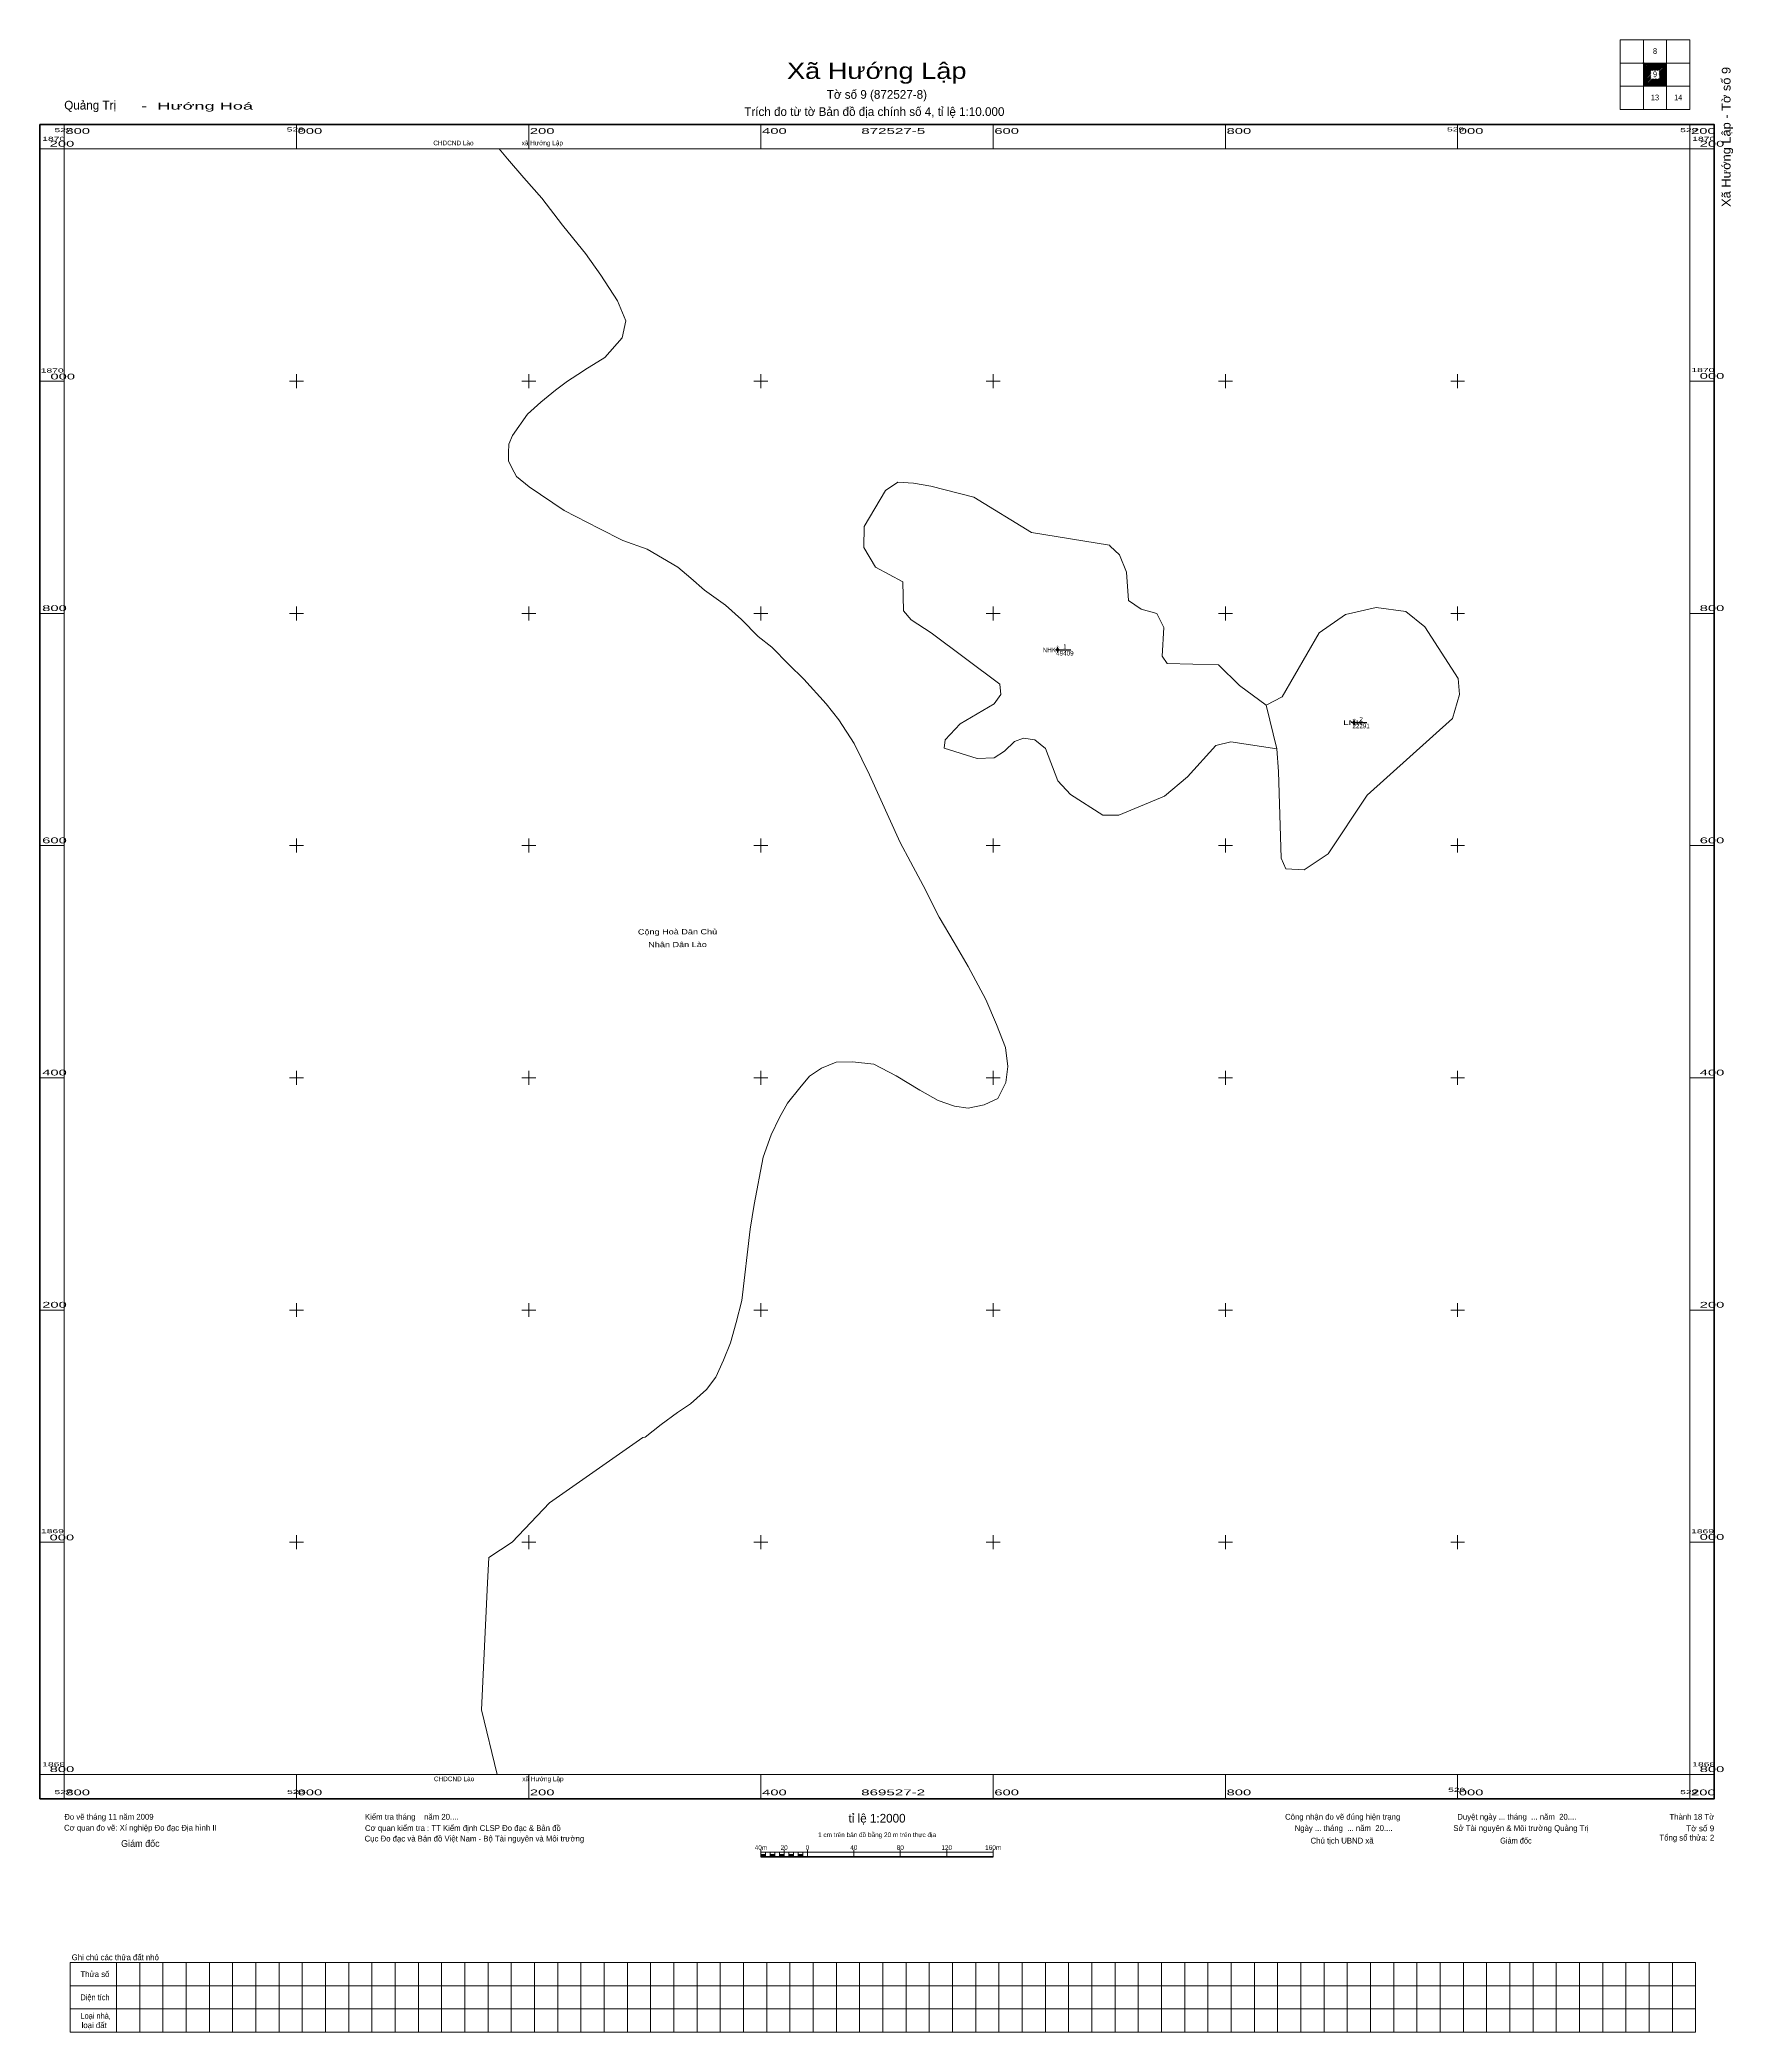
# Model space of a CAD drawing. Header units: metres. Extents: x 527779 to 529237, y 1868578 to 1870294.
import ezdxf
from ezdxf.enums import TextEntityAlignment as Align

# ---------------------------------------------------------------- set-up
doc = ezdxf.new("R2010")
doc.units = ezdxf.units.M
doc.header["$LTSCALE"] = 1.8
doc.header["$PDMODE"] = 32
doc.header["$PDSIZE"] = 0.9
for name, color, linetype, lineweight in [('10', 7, 'Continuous', 13), ('11', 7, 'Continuous', 13), ('13', 7, 'Continuous', 25), ('40', 7, 'Continuous', 13), ('63', 7, 'Continuous', 13)]:
    doc.layers.add(name, color=color, linetype=linetype, lineweight=lineweight)
for name, color, linetype in [('15', 7, 'Continuous'), ('46', 7, 'Continuous'), ('61', 7, 'Continuous')]:
    doc.layers.add(name, color=color, linetype=linetype)

msp = doc.modelspace()

# ---------------------------------------------------------------- hatches: boundary and pattern name
at = {"layer": '11'}
for points in [[(528655.79, 1869768.68, 1), (528655.19, 1869768.68, 1)], [(528910.96, 1869705.92, 1), (528910.36, 1869705.92, 1)]]:
    msp.add_hatch(color=256, dxfattribs=at).paths.add_polyline_path(points)
at = {"layer": '63'}
for points in [[(528400, 1868729), (528400, 1868731), (528404, 1868731), (528404, 1868729)], [(528408, 1868729), (528408, 1868731), (528412, 1868731), (528412, 1868729)], [(528416, 1868729), (528416, 1868731), (528420, 1868731), (528420, 1868729)], [(528424, 1868729), (528424, 1868731), (528428, 1868731), (528428, 1868729)], [(528432, 1868729), (528432, 1868731), (528436, 1868731), (528436, 1868729)]]:
    msp.add_hatch(color=256, dxfattribs=at).paths.add_polyline_path(points)

# ---------------------------------------------------------------- linework, layer by layer
at = {"layer": '10'}
msp.add_line((528844.34, 1869683.46), (528835, 1869720.94), dxfattribs=at)
for points in [[(528835, 1869720.94), (528812.23, 1869737.94), (528794.07, 1869755.61), (528749.86, 1869756.74), (528745.47, 1869763.29), (528747.01, 1869787.86), (528741.06, 1869799.84), (528727.53, 1869803.74), (528716.53, 1869811.08), (528714.69, 1869835.63), (528708.93, 1869850.41), (528700.73, 1869858.03), (528700.14, 1869858.62), (528633, 1869869.76), (528583.42, 1869900.06), (528546.26, 1869909.72), (528531.29, 1869912.13), (528517.78, 1869913.1), (528507.16, 1869905.86), (528488.82, 1869874.95), (528488.63, 1869856.77), (528498.78, 1869839.89), (528522.21, 1869827.2), (528522.89, 1869802.24), (528529.46, 1869794.36), (528546.48, 1869783.35), (528605.75, 1869739.16), (528606.57, 1869730.22), (528600.88, 1869722.08), (528571.62, 1869705), (528558.61, 1869691.17), (528557.8, 1869683.85), (528586.07, 1869674.92), (528600.76, 1869675.62), (528609.86, 1869681.22), (528618.25, 1869689.62), (528626.19, 1869692.39), (528635.74, 1869691.02), (528644.92, 1869683.51), (528655.73, 1869655.8), (528666.73, 1869643.96), (528694.36, 1869626.18), (528708.17, 1869626.18), (528747.64, 1869642.64), (528767.38, 1869659.1), (528791.72, 1869686.1), (528804.56, 1869689.39), (528844.34, 1869683.46)], [(528835, 1869720.94), (528848.74, 1869728.17), (528880.76, 1869783.18), (528903.35, 1869798.9), (528929.9, 1869805.07), (528955.28, 1869801.68), (528971.77, 1869788.56), (529000.59, 1869743.85), (529001.57, 1869730.09), (528995.68, 1869709.45), (528921.97, 1869643.33), (528888.43, 1869592.86), (528867.72, 1869579.13), (528852.11, 1869579.94), (528848.08, 1869589.09), (528845.66, 1869663.72), (528844.34, 1869683.46)]]:
    msp.add_lwpolyline(points, dxfattribs=at)
at = {"layer": '11'}
for p, q in [((528655.49, 1869771.18), (528655.49, 1869769.93)), ((528654.24, 1869768.68), (528652.99, 1869768.68)), ((528655.49, 1869767.43), (528655.49, 1869766.18)), ((528657.99, 1869768.68), (528656.74, 1869768.68)), ((528909.41, 1869705.92), (528908.16, 1869705.92)), ((528910.66, 1869708.42), (528910.66, 1869707.17)), ((528910.66, 1869704.67), (528910.66, 1869703.42)), ((528913.16, 1869705.92), (528911.91, 1869705.92))]:
    msp.add_line(p, q, dxfattribs=at)
for points in [[(528655.49, 1869769.93), (528654.24, 1869768.68), (528655.49, 1869767.43), (528656.74, 1869768.68)], [(528910.66, 1869707.17), (528909.41, 1869705.92), (528910.66, 1869704.67), (528911.91, 1869705.92)]]:
    msp.add_lwpolyline(points, close=True, dxfattribs=at)
for centre in [(528655.49, 1869768.68), (528910.66, 1869705.92)]:
    msp.add_circle(centre, 0.3, dxfattribs=at)
at = {"layer": '13'}
for p, q in [((528656.73, 1869768.6), (528666.77, 1869768.6)), ((528911.99, 1869705.94), (528921.79, 1869705.94))]:
    msp.add_line(p, q, dxfattribs=at)
at = {"layer": '40'}
for p, q in [((528159.28, 1868855.64), (528164.61, 1868965.05)), ((528172.8, 1868800), (528159.28, 1868855.64))]:
    msp.add_line(p, q, dxfattribs=at)
for points in [[(528174.56, 1870200), (528181.85, 1870191.42), (528195.68, 1870175.04), (528211.32, 1870157.57), (528229.15, 1870134.27), (528246.26, 1870113.03)], [(528246.26, 1870113.03), (528248.8, 1870109.88), (528262.25, 1870091.31), (528276.43, 1870069.1), (528283.7, 1870051.99), (528280.43, 1870037.43), (528265.51, 1870020.32), (528248.41, 1870009.76), (528246.26, 1870008.37)], [(528246.26, 1870008.37), (528233.35, 1870000), (528223.07, 1869992.25), (528210.57, 1869981.91), (528198.96, 1869971.54), (528186.18, 1869953.33), (528182.91, 1869945.69), (528182.54, 1869938.41), (528182.54, 1869931.49), (528185.45, 1869925.3), (528189.46, 1869918.02), (528200.37, 1869908.92), (528230.57, 1869888.53), (528260.76, 1869873.25), (528281.14, 1869862.69), (528301.88, 1869855.41), (528328.44, 1869839.75), (528339.72, 1869830.29), (528351.36, 1869820.09), (528369.55, 1869806.99), (528383.38, 1869794.61), (528397.47, 1869780.22), (528409.44, 1869770.83), (528424.13, 1869756.03), (528436.87, 1869743.29), (528456.15, 1869722.17), (528467.05, 1869708.33), (528480.15, 1869687.94), (528493.61, 1869661), (528519.79, 1869602.76), (528528.89, 1869586.01), (528539.81, 1869565.62), (528553.62, 1869538.32), (528566.36, 1869516.47), (528578.37, 1869495.73), (528593.64, 1869467.33), (528602.74, 1869445.85), (528610.74, 1869426.19), (528612.56, 1869409.81), (528610.82, 1869396), (528603.89, 1869382.3), (528592.1, 1869376.62), (528578.36, 1869373.76), (528566.71, 1869375.58), (528552.52, 1869380.31), (528536.88, 1869389.41), (528516.57, 1869401.64), (528497.24, 1869411.61), (528478.73, 1869413.61), (528464.86, 1869413.32), (528452.09, 1869408.34), (528441.9, 1869401.43), (528433.53, 1869391.23), (528422.98, 1869378.13), (528416.07, 1869365.75), (528408.79, 1869350.82), (528401.87, 1869331.52), (528394.23, 1869290.75), (528390.79, 1869269.54), (528383.68, 1869208.11), (528378.59, 1869189.17), (528373.86, 1869171.7), (528367.67, 1869156.77), (528361.12, 1869142.21), (528353.12, 1869131.65), (528339.29, 1869119.27), (528328.01, 1869111.63), (528314.2, 1869101.24), (528300.35, 1869090.35)], [(528300.35, 1869090.35), (528298.22, 1869090.06), (528217.82, 1869033.96), (528185.86, 1869000)], [(528164.61, 1868965.05), (528165.67, 1868986.87), (528185.86, 1869000)]]:
    msp.add_lwpolyline(points, dxfattribs=at)
at = {"layer": '63'}
for p, q in [((529160, 1870234), (529160, 1870294)), ((529180, 1870234), (529180, 1870294)), ((529140, 1870274), (529200, 1870274)), ((529160, 1870272.58), (529161.42, 1870274)), ((529160, 1870271.18), (529162.82, 1870274)), ((529160, 1870269.76), (529164.24, 1870274)), ((529160, 1870268.34), (529165.66, 1870274)), ((529160, 1870266.92), (529167.08, 1870274)), ((529160, 1870265.52), (529168.48, 1870274)), ((529160, 1870264.1), (529169.9, 1870274)), ((529160, 1870262.68), (529171.32, 1870274)), ((529160, 1870261.28), (529172.72, 1870274)), ((529167.64, 1870267.5), (529174.14, 1870274)), ((529169.06, 1870267.5), (529175.56, 1870274)), ((529170.48, 1870267.5), (529176.98, 1870274)), ((529171.88, 1870267.5), (529178.38, 1870274)), ((529173.3, 1870267.5), (529179.8, 1870274)), ((529173.5, 1870266.28), (529180, 1870272.78)), ((529173.65, 1870265.03), (529180, 1870271.38)), ((529173.69, 1870263.65), (529180, 1870269.96)), ((529173.8, 1870262.34), (529180, 1870268.54)), ((529140, 1870254), (529200, 1870254)), ((529160, 1870259.86), (529166.5, 1870266.36)), ((529160, 1870258.44), (529166.45, 1870264.89)), ((529160, 1870257.04), (529166.25, 1870263.28)), ((529160, 1870255.62), (529166.43, 1870262.05)), ((529160, 1870254.2), (529166.5, 1870260.7)), ((529161.22, 1870254), (529167.72, 1870260.5)), ((529162.62, 1870254), (529169.12, 1870260.5)), ((529164.04, 1870254), (529170.54, 1870260.5)), ((529165.46, 1870254), (529171.96, 1870260.5)), ((529166.88, 1870254), (529173.36, 1870260.5)), ((529168.28, 1870254), (529180, 1870265.72)), ((529169.7, 1870254), (529180, 1870264.3)), ((529171.12, 1870254), (529180, 1870262.88)), ((529172.52, 1870254), (529180, 1870261.48)), ((529173.5, 1870260.64), (529180, 1870267.12)), ((529173.94, 1870254), (529180, 1870260.06)), ((529175.36, 1870254), (529180, 1870258.64)), ((529176.76, 1870254), (529180, 1870257.24)), ((529178.18, 1870254), (529180, 1870255.82)), ((529179.6, 1870254), (529180, 1870254.4)), ((527800, 1870200), (527800, 1870221)), ((528000, 1870200), (528000, 1870221)), ((528200, 1870200), (528200, 1870221)), ((528400, 1870200), (528400, 1870221)), ((528600, 1870200), (528600, 1870221)), ((528800, 1870200), (528800, 1870221)), ((529000, 1870200), (529000, 1870221)), ((529200, 1870200), (529200, 1870221)), ((527800, 1870200), (527779, 1870200)), ((529200, 1870200), (529221, 1870200)), ((527800, 1870000), (527779, 1870000)), ((527994, 1870000), (528006, 1870000)), ((528000, 1869994), (528000, 1870006)), ((528194, 1870000), (528206, 1870000)), ((528200, 1869994), (528200, 1870006)), ((528394, 1870000), (528406, 1870000)), ((528400, 1869994), (528400, 1870006)), ((528594, 1870000), (528606, 1870000)), ((528600, 1869994), (528600, 1870006)), ((528794, 1870000), (528806, 1870000)), ((528800, 1869994), (528800, 1870006)), ((528994, 1870000), (529006, 1870000)), ((529000, 1869994), (529000, 1870006)), ((529200, 1870000), (529221, 1870000)), ((528000, 1869794), (528000, 1869806)), ((528200, 1869794), (528200, 1869806)), ((528400, 1869794), (528400, 1869806)), ((528600, 1869794), (528600, 1869806)), ((528800, 1869794), (528800, 1869806)), ((529000, 1869794), (529000, 1869806)), ((527800, 1869800), (527779, 1869800)), ((527994, 1869800), (528006, 1869800)), ((528194, 1869800), (528206, 1869800)), ((528394, 1869800), (528406, 1869800)), ((528594, 1869800), (528606, 1869800)), ((528794, 1869800), (528806, 1869800)), ((528994, 1869800), (529006, 1869800)), ((529200, 1869800), (529221, 1869800)), ((527800, 1869600), (527779, 1869600)), ((527994, 1869600), (528006, 1869600)), ((528000, 1869594), (528000, 1869606)), ((528194, 1869600), (528206, 1869600)), ((528200, 1869594), (528200, 1869606)), ((528394, 1869600), (528406, 1869600)), ((528400, 1869594), (528400, 1869606)), ((528594, 1869600), (528606, 1869600)), ((528600, 1869594), (528600, 1869606)), ((528794, 1869600), (528806, 1869600)), ((528800, 1869594), (528800, 1869606)), ((528994, 1869600), (529006, 1869600)), ((529000, 1869594), (529000, 1869606)), ((529200, 1869600), (529221, 1869600)), ((527800, 1869400), (527779, 1869400)), ((527994, 1869400), (528006, 1869400)), ((528000, 1869394), (528000, 1869406)), ((528194, 1869400), (528206, 1869400)), ((528200, 1869394), (528200, 1869406)), ((528394, 1869400), (528406, 1869400)), ((528400, 1869394), (528400, 1869406)), ((528594, 1869400), (528606, 1869400)), ((528600, 1869394), (528600, 1869406)), ((528794, 1869400), (528806, 1869400)), ((528800, 1869394), (528800, 1869406)), ((528994, 1869400), (529006, 1869400)), ((529000, 1869394), (529000, 1869406)), ((529200, 1869400), (529221, 1869400)), ((528000, 1869194), (528000, 1869206)), ((528200, 1869194), (528200, 1869206)), ((528400, 1869194), (528400, 1869206)), ((528600, 1869194), (528600, 1869206)), ((528800, 1869194), (528800, 1869206)), ((529000, 1869194), (529000, 1869206)), ((527800, 1869200), (527779, 1869200)), ((527994, 1869200), (528006, 1869200)), ((528194, 1869200), (528206, 1869200)), ((528394, 1869200), (528406, 1869200)), ((528594, 1869200), (528606, 1869200)), ((528794, 1869200), (528806, 1869200)), ((528994, 1869200), (529006, 1869200)), ((529200, 1869200), (529221, 1869200)), ((527800, 1869000), (527779, 1869000)), ((527994, 1869000), (528006, 1869000)), ((528000, 1868994), (528000, 1869006)), ((528194, 1869000), (528206, 1869000)), ((528200, 1868994), (528200, 1869006)), ((528394, 1869000), (528406, 1869000)), ((528400, 1868994), (528400, 1869006)), ((528594, 1869000), (528606, 1869000)), ((528600, 1868994), (528600, 1869006)), ((528794, 1869000), (528806, 1869000)), ((528800, 1868994), (528800, 1869006)), ((528994, 1869000), (529006, 1869000)), ((528994, 1869000), (529006, 1869000)), ((528994, 1869000), (529006, 1869000)), ((529000, 1868994), (529000, 1869006)), ((529200, 1869000), (529221, 1869000)), ((527800, 1868800), (527779, 1868800)), ((527800, 1868800), (527800, 1868779)), ((528000, 1868800), (528000, 1868779)), ((528200, 1868800), (528200, 1868779)), ((528400, 1868800), (528400, 1868779)), ((528600, 1868800), (528600, 1868779)), ((528800, 1868800), (528800, 1868779)), ((529000, 1868800), (529000, 1868779)), ((529200, 1868800), (529200, 1868779)), ((529200, 1868800), (529221, 1868800)), ((528400, 1868729), (528400, 1868735)), ((528400, 1868733), (528600, 1868733)), ((528404, 1868729), (528404, 1868733)), ((528408, 1868729), (528408, 1868733)), ((528412, 1868729), (528412, 1868733)), ((528416, 1868729), (528416, 1868733)), ((528420, 1868729), (528420, 1868735)), ((528420, 1868729), (528420, 1868733)), ((528424, 1868729), (528424, 1868733)), ((528428, 1868729), (528428, 1868733)), ((528432, 1868729), (528432, 1868733)), ((528436, 1868729), (528436, 1868733)), ((528440, 1868729), (528440, 1868735)), ((528480, 1868729), (528480, 1868735)), ((528520, 1868729), (528520, 1868735)), ((528560, 1868729), (528560, 1868735)), ((528600, 1868729), (528600, 1868735)), ((527844.98, 1868638), (527844.98, 1868578)), ((527864.98, 1868638), (527864.98, 1868578)), ((527884.98, 1868638), (527884.98, 1868578)), ((527904.98, 1868638), (527904.98, 1868578)), ((527924.98, 1868638), (527924.98, 1868578)), ((527944.98, 1868638), (527944.98, 1868578)), ((527964.98, 1868638), (527964.98, 1868578)), ((527984.98, 1868638), (527984.98, 1868578)), ((528004.98, 1868638), (528004.98, 1868578)), ((528024.98, 1868638), (528024.98, 1868578)), ((528044.98, 1868638), (528044.98, 1868578)), ((528064.98, 1868638), (528064.98, 1868578)), ((528084.98, 1868638), (528084.98, 1868578)), ((528104.98, 1868638), (528104.98, 1868578)), ((528124.98, 1868638), (528124.98, 1868578)), ((528144.98, 1868638), (528144.98, 1868578)), ((528164.98, 1868638), (528164.98, 1868578)), ((528184.98, 1868638), (528184.98, 1868578)), ((528204.98, 1868638), (528204.98, 1868578)), ((528224.98, 1868638), (528224.98, 1868578)), ((528244.98, 1868638), (528244.98, 1868578)), ((528264.98, 1868638), (528264.98, 1868578)), ((528284.98, 1868638), (528284.98, 1868578)), ((528304.98, 1868638), (528304.98, 1868578)), ((528324.98, 1868638), (528324.98, 1868578)), ((528344.98, 1868638), (528344.98, 1868578)), ((528364.98, 1868638), (528364.98, 1868578)), ((528384.98, 1868638), (528384.98, 1868578)), ((528404.98, 1868638), (528404.98, 1868578)), ((528424.98, 1868638), (528424.98, 1868578)), ((528444.98, 1868638), (528444.98, 1868578)), ((528464.98, 1868638), (528464.98, 1868578)), ((528484.98, 1868638), (528484.98, 1868578)), ((528504.98, 1868638), (528504.98, 1868578)), ((528524.98, 1868638), (528524.98, 1868578)), ((528544.98, 1868638), (528544.98, 1868578)), ((528564.98, 1868638), (528564.98, 1868578)), ((528584.98, 1868638), (528584.98, 1868578)), ((528604.98, 1868638), (528604.98, 1868578)), ((528624.98, 1868638), (528624.98, 1868578)), ((528644.98, 1868638), (528644.98, 1868578)), ((528664.98, 1868638), (528664.98, 1868578)), ((528684.98, 1868638), (528684.98, 1868578)), ((528704.98, 1868638), (528704.98, 1868578)), ((528724.98, 1868638), (528724.98, 1868578)), ((528744.98, 1868638), (528744.98, 1868578)), ((528764.98, 1868638), (528764.98, 1868578)), ((528784.98, 1868638), (528784.98, 1868578)), ((528804.98, 1868638), (528804.98, 1868578)), ((528824.98, 1868638), (528824.98, 1868578)), ((528844.98, 1868638), (528844.98, 1868578)), ((528864.98, 1868638), (528864.98, 1868578)), ((528884.98, 1868638), (528884.98, 1868578)), ((528904.98, 1868638), (528904.98, 1868578)), ((528924.98, 1868638), (528924.98, 1868578)), ((528944.98, 1868638), (528944.98, 1868578)), ((528964.98, 1868638), (528964.98, 1868578)), ((528984.98, 1868638), (528984.98, 1868578)), ((529004.98, 1868638), (529004.98, 1868578)), ((529024.98, 1868638), (529024.98, 1868578)), ((529044.98, 1868638), (529044.98, 1868578)), ((529064.98, 1868638), (529064.98, 1868578)), ((529084.98, 1868638), (529084.98, 1868578)), ((529104.98, 1868638), (529104.98, 1868578)), ((529124.98, 1868638), (529124.98, 1868578)), ((529144.98, 1868638), (529144.98, 1868578)), ((529164.98, 1868638), (529164.98, 1868578)), ((529184.98, 1868638), (529184.98, 1868578)), ((527804.98, 1868618), (529204.98, 1868618)), ((527804.98, 1868598), (529204.98, 1868598))]:
    msp.add_line(p, q, dxfattribs=at)
at = {"layer": '63', "lineweight": 53}
msp.add_line((528400, 1868729), (528600, 1868729), dxfattribs=at)
at = {"layer": '63'}
for points in [[(529140, 1870234), (529200, 1870234), (529200, 1870294), (529140, 1870294)], [(527800, 1870200), (529200, 1870200), (529200, 1868800), (527800, 1868800)], [(528400, 1868729), (528400, 1868731), (528404, 1868731), (528404, 1868729)], [(528408, 1868729), (528408, 1868731), (528412, 1868731), (528412, 1868729)], [(528416, 1868729), (528416, 1868731), (528420, 1868731), (528420, 1868729)], [(528424, 1868729), (528424, 1868731), (528428, 1868731), (528428, 1868729)], [(528432, 1868729), (528432, 1868731), (528436, 1868731), (528436, 1868729)], [(527804.98, 1868638), (529204.98, 1868638), (529204.98, 1868578), (527804.98, 1868578)]]:
    msp.add_lwpolyline(points, close=True, dxfattribs=at)
at = {"layer": '63', "lineweight": 106}
msp.add_lwpolyline([(527779, 1870221), (529221, 1870221), (529221, 1868779), (527779, 1868779)], close=True, dxfattribs=at)
at = {"layer": '63'}
msp.add_point((529160, 1870274), dxfattribs=at)

# ---------------------------------------------------------------- texts
at = {"layer": '13'}
for s, width, p in [('1', 0.7, (528661.74, 1869769.48)), ('49409', 0.85, (528661.75, 1869763.7)), ('22291', 0.8, (528916.89, 1869701.05)), ('2', 0.85, (528916.89, 1869706.83))]:
    msp.add_text(s, height=4, dxfattribs=dict(at, width=width)).set_placement(p, align=Align.CENTER)
for s, width, p in [('NHK ', 0.8, (528655.47, 1869766.59)), ('LNK ', 1.6, (528920.42, 1869703.94))]:
    msp.add_text(s, height=4, dxfattribs=dict(at, width=width)).set_placement(p, align=Align.RIGHT)
at = {"layer": '15'}
for p in [(528655.49, 1869770.88), (528910.66, 1869708.12)]:
    msp.add_text('Thôn Ta Păng', height=0.4, dxfattribs=at).set_placement(p, align=Align.CENTER)
for s, width, p in [('UBND xã', 1.05, (528655.49, 1869771.36)), ('NHK', 1.15, (528655.49, 1869771.84)), ('1', 0.75, (528655.49, 1869772.32)), ('UBND xã', 1.05, (528910.67, 1869708.6)), ('LNK', 1.15, (528910.66, 1869709.08)), ('2', 0.8, (528910.66, 1869709.56))]:
    msp.add_text(s, height=0.4, dxfattribs=dict(at, width=width)).set_placement(p, align=Align.CENTER)
at = {"layer": '46'}
for p in [(528173.68, 1870203.17), (528174.22, 1868794.15)]:
    msp.add_text('CHDCND Lào                           xã Hướng Lập', height=4, dxfattribs=at).set_placement(p, align=Align.CENTER)
at = {"layer": '61', "width": 1.3}
for s, p in [('Cộng Hoà Dân Chủ', (528328.17, 1869523.51)), ('Nhân Dân Lào', (528328.2, 1869512.52))]:
    msp.add_text(s, height=4.5, rotation=0.157, dxfattribs=at).set_placement(p, align=Align.CENTER)
at = {"layer": '63'}
for s, height, width, p in [('8', 5, 0.9, (529169.98, 1870281.86)), ('Xã Hướng Lập', 14, 1.25, (528499.74, 1870260.35)), ('9', 5, 0.9, (529169.98, 1870261.86)), ('13', 5, 0.95, (529169.98, 1870241.86)), ('14', 5, 0.95, (529189.98, 1870241.86)), ('872527-5', 5, 1.95, (528513.95, 1870213)), ('869527-2', 5, 1.95, (528513.85, 1868782)), ('40m', 4, 0.95, (528400, 1868735)), ('20', 4, 0.95, (528420, 1868735)), ('0', 4, 0.9, (528440, 1868735)), ('40', 4, 0.95, (528480, 1868735)), ('80', 4, 0.95, (528520, 1868735)), ('120', 4, 0.95, (528559.99, 1868735)), ('160m', 4, 0.95, (528600.01, 1868735))]:
    msp.add_text(s, height=height, dxfattribs=dict(at, width=width)).set_placement(p, align=Align.CENTER)
at = {"layer": '63', "width": 1.1}
msp.add_text('Xã Hướng Lập - Tờ số 9 ', height=7.5, rotation=90, dxfattribs=at).set_placement((529235, 1870273.76), align=Align.RIGHT)
at = {"layer": '63'}
for s, height, p in [('Tờ số 9 (872527-8)', 7.5, (528499.86, 1870243.23)), ('Trích đo từ tờ Bản đồ địa chính số 4, tỉ lệ 1:10.000', 7.5, (528497.67, 1870228.45)), ('tỉ lệ 1:2000', 7.5, (528500.01, 1868758.5)), ('Công nhận đo vẽ đúng hiện trạng', 5, (528901, 1868761)), ('Duyệt ngày ... tháng  ... năm  20....', 5, (529050.99, 1868761)), ('1 cm trên bản đồ bằng 20 m trên thực địa', 4, (528499.99, 1868746))]:
    msp.add_text(s, height=height, dxfattribs=at).set_placement(p, align=Align.CENTER)
for s, height, p in [('Quảng Trị', 7.5, (527800, 1870234)), ('Đo vẽ tháng 11 năm 2009', 5, (527800, 1868761)), ('Kiểm tra tháng    năm 20....', 5, (528059, 1868761)), ('Cơ quan đo vẽ: Xí nghiệp Đo đạc Địa hình II', 5, (527799.83, 1868751.55)), (' Giám đốc', 5.8, (527846.81, 1868737.59)), ('Cục Đo đạc và Bản đồ Việt Nam - Bộ Tài nguyên và Môi trường', 5, (528058.72, 1868742.22)), ('Cơ quan kiểm tra : TT Kiểm định CLSP Đo đạc & Bản đồ', 5, (528059, 1868751.29)), ('Ngày ... tháng  ... năm  20....', 5, (528859.61, 1868751.26)), ('Chủ tịch UBND xã', 5, (528873.35, 1868740.46)), ('Sở Tài nguyên & Môi trường Quảng Trị', 5, (528996.29, 1868751.26)), ('Ghi chú các thửa đất nhỏ', 5, (527806.43, 1868639.95)), ('Thửa số', 5, (527813.98, 1868625.5)), ('loại đất', 5, (527814.98, 1868581.5))]:
    msp.add_text(s, height=height, dxfattribs=at).set_placement(p)
for s, height, width, p in [('  -  Hướng Hoá', 6, 1.95, (527857.53, 1870234)), ('800', 5, 1.9, (527801, 1870213)), ('000', 5, 1.9, (528001, 1870213)), ('200', 5, 1.9, (528201, 1870213)), ('400', 5, 1.9, (528401, 1870213)), ('600', 5, 1.9, (528601, 1870213)), ('800', 5, 1.9, (528801, 1870213)), ('000', 5, 1.9, (529001, 1870213)), ('200', 5, 1.9, (529201, 1870213)), ('1870', 3.5, 1.9, (527781, 1870207)), ('1870', 3.5, 1.9, (529202, 1870207)), ('1870', 3.5, 1.9, (527779.75, 1870007.47)), ('1870', 3.5, 1.9, (529201.28, 1870007.87)), ('000', 5, 1.9, (527788.1, 1870001.5)), ('800', 5, 1.9, (527781, 1869802)), ('600', 5, 1.9, (527781, 1869602)), ('400', 5, 1.9, (527781, 1869402)), ('200', 5, 1.9, (527781, 1869202)), ('1869', 3.5, 1.9, (527779.96, 1869007.78)), ('000', 5, 1.9, (527787.35, 1869001.58)), ('1869', 3.5, 1.9, (529201.01, 1869007.72)), ('1868', 3.5, 1.9, (527781, 1868807)), ('1868', 3.5, 1.9, (529202, 1868807)), ('800', 5, 1.9, (527801, 1868782)), ('000', 5, 1.9, (528001, 1868782)), ('200', 5, 1.9, (528201, 1868782)), ('400', 5, 1.9, (528401, 1868782)), ('600', 5, 1.9, (528601, 1868782)), ('800', 5, 1.9, (528801, 1868782)), ('000', 5, 1.9, (529001, 1868782)), ('200', 5, 1.9, (529201, 1868782)), ('Giám đốc ', 5, 0.95, (529036.62, 1868740.46)), ('Diện tích', 5, 0.95, (527813.98, 1868605.5)), ('Loại nhà,', 5, 0.95, (527813.98, 1868589.5))]:
    msp.add_text(s, height=height, dxfattribs=dict(at, width=width)).set_placement(p)
for s, height, width, p in [('527', 3.5, 1.9, (527806.44, 1870214.5)), ('528', 3.5, 1.9, (528006.42, 1870215.06)), ('529', 3.5, 1.9, (529005.67, 1870215.13)), ('529', 3.5, 1.9, (529206.45, 1870214.5)), ('200', 5, 1.9, (527808.64, 1870202)), ('200', 5, 1.9, (529229.64, 1870202)), ('000', 5, 1.9, (529229.64, 1870002)), ('800', 5, 1.9, (529229.64, 1869802)), ('600', 5, 1.9, (529229.64, 1869602)), ('400', 5, 1.9, (529229.64, 1869402)), ('200', 5, 1.9, (529229.64, 1869202)), ('000', 5, 1.9, (529229.64, 1869002)), ('800', 5, 1.9, (527808.64, 1868802)), ('800', 5, 1.9, (529229.64, 1868802)), ('527', 3.5, 1.9, (527806.44, 1868783)), ('528', 3.5, 1.9, (528006.74, 1868783.2)), ('529', 3.5, 1.9, (529006.6, 1868784.96)), ('529', 3.5, 1.9, (529206.45, 1868783)), ('Tờ số 9', 5, 1.05, (529221, 1868751))]:
    msp.add_text(s, height=height, dxfattribs=dict(at, width=width)).set_placement(p, align=Align.RIGHT)
for s, p in [('Thành 18 Tờ', (529221, 1868761)), ('Tổng số thửa: 2', (529221, 1868743))]:
    msp.add_text(s, height=5, dxfattribs=at).set_placement(p, align=Align.RIGHT)

doc.saveas('drawing.dxf')
